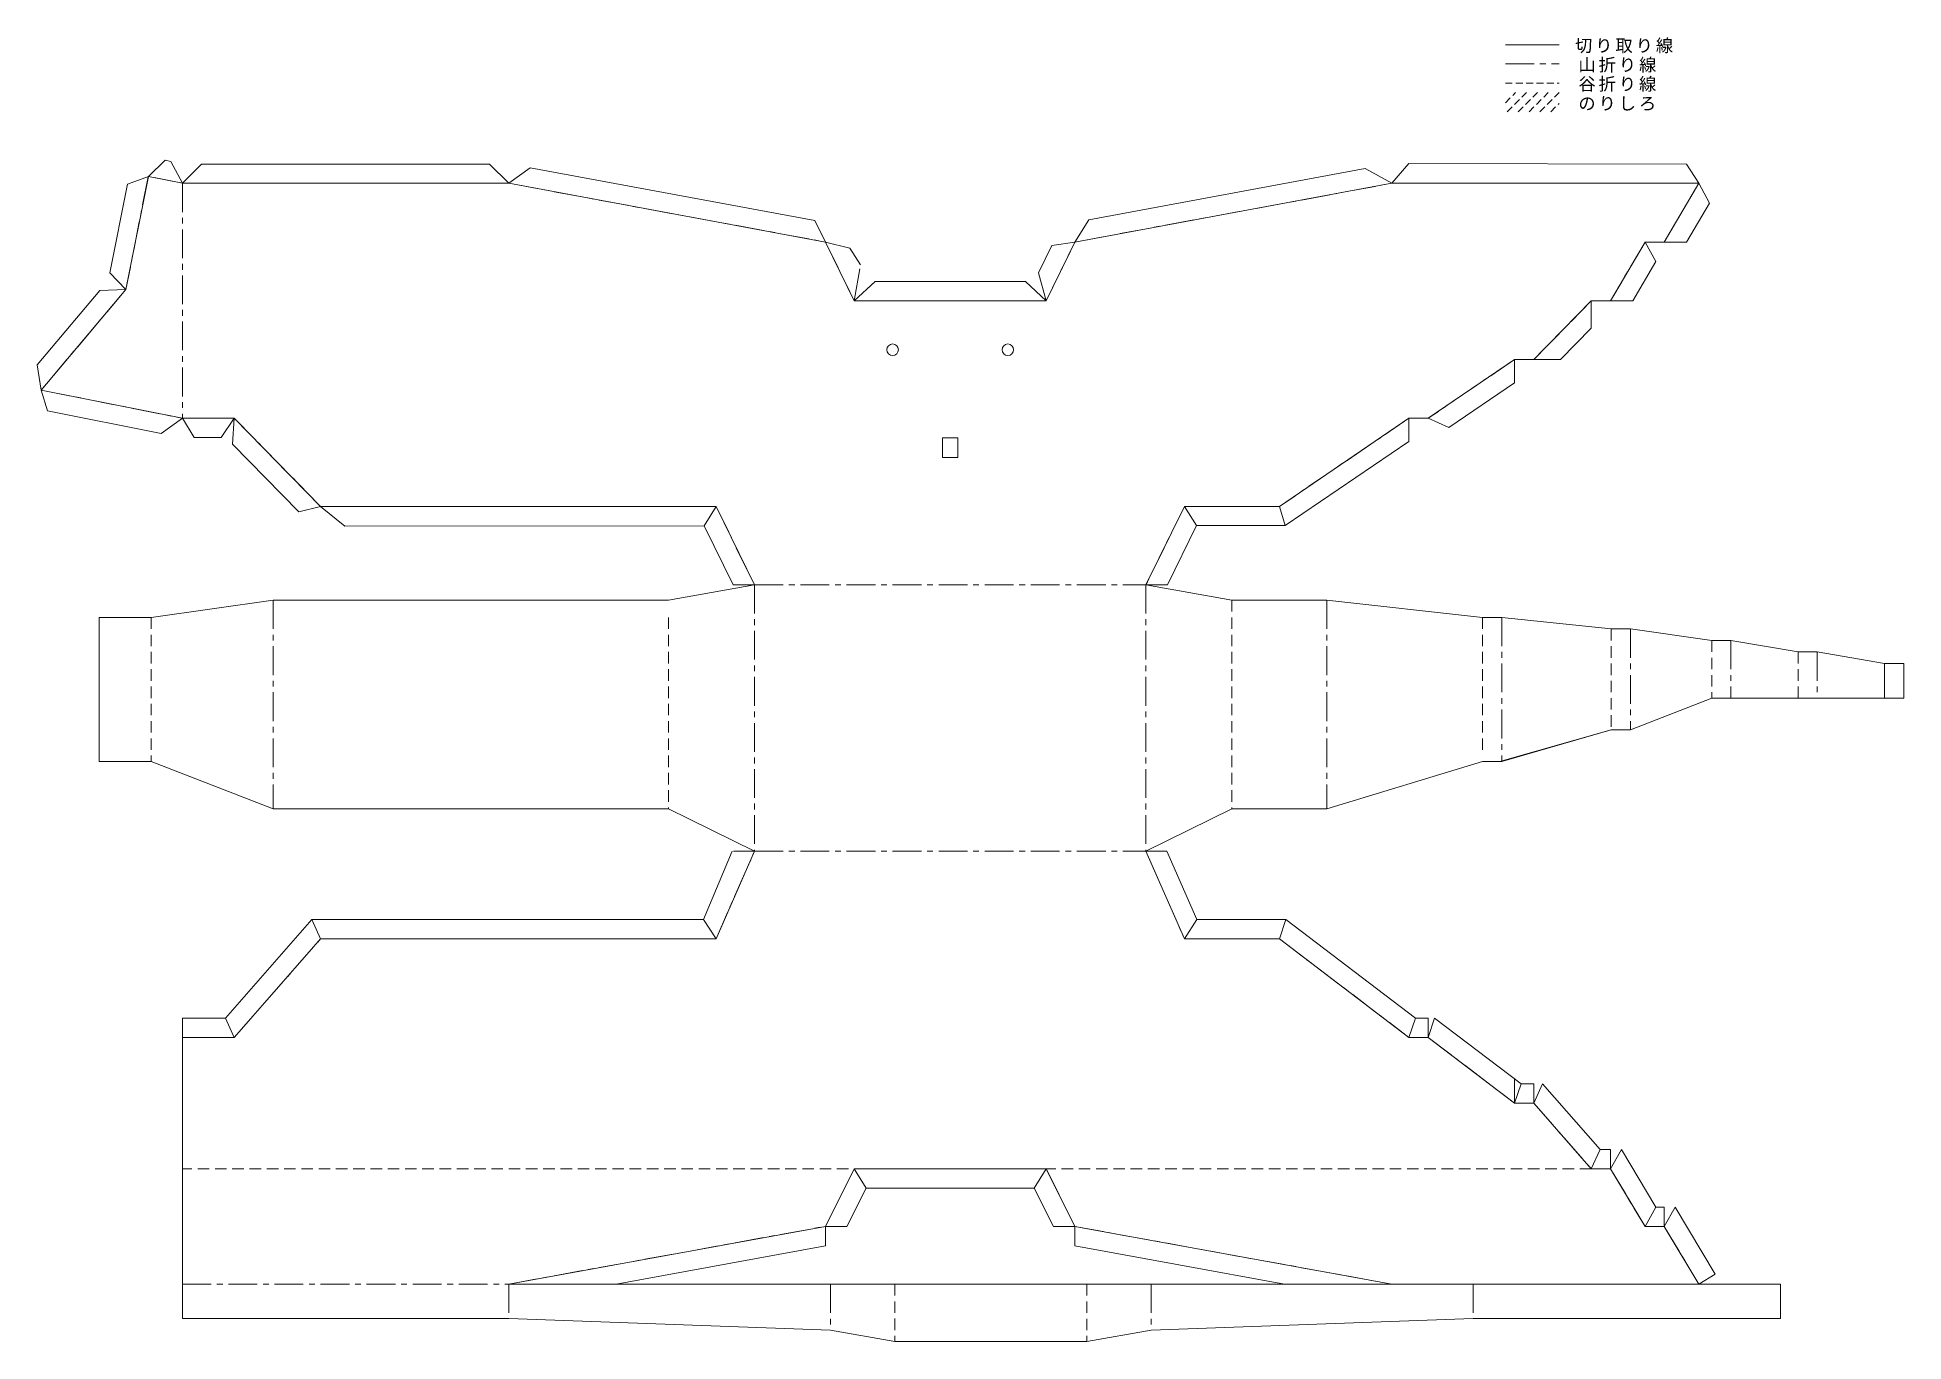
# Model space of a CAD drawing. Units: millimetres at full size, sheet at 1:300. Extents: x -1911260 to 408766, y -45196 to 976532.
# Drawn here: x -540951 to -443722, y 907787 to 975717 of the extents above; entities that cross this region are included whole.
import ezdxf

# ---------------------------------------------------------------- set-up
doc = ezdxf.new("R2010")
doc.units = ezdxf.units.MM
doc.header["$LTSCALE"] = 300
for name, pattern in [('CHAIN1', [8, 5, -1, 1, -1]), ('DASHED1', [1.8, 1.2, -0.6]), ('DASHED2', [3, 2, -1])]:
    doc.linetypes.add(name, pattern=pattern)
doc.layers.add('0-0', color=4, linetype='Continuous', lineweight=5)
doc.styles.add('ＭＳ ゴシック', font='')
doc.styles.get('ＭＳ ゴシック').set_extended_font_data('MS Gothic')

msp = doc.modelspace()

# ---------------------------------------------------------------- texts
at = {"layer": '0-0', "color": 7, "char_height": 659.8, "attachment_point": 7, "style": 'ＭＳ ゴシック'}
for s, insert in [('\\T1.17;切り取り線', (-460843.6, 974884.7)), ('\\T1.17;山折り線', (-460668.6, 973884.7)), ('\\T1.17;谷折り線', (-460668.6, 972884.7)), ('\\T1.17;のりしろ', (-460668.6, 971884.7))]:
    msp.add_mtext(s, dxfattribs=dict(at, insert=insert))

# ---------------------------------------------------------------- linework, layer by layer
at = {"layer": '0-0'}
for p, q in [((-464470.1, 975334.7), (-461670.1, 975334.7)), ((-533393.6, 968116.9), (-532393.6, 969116.9)), ((-517403.6, 969116.9), (-532393.6, 969116.9)), ((-517386.5, 969109.8), (-517403.6, 969116.9)), ((-498098.4, 963666.5), (-498393.6, 961996.9)), ((-504685.4, 933331.9), (-503593.6, 933331.9)), ((-533393.6, 924633.4), (-533393.6, 923633.4)), ((-531146.9, 924633.4), (-530693.6, 923633.4)), ((-468156.5, 924633.4), (-468493.6, 923633.4)), ((-468156.5, 924633.4), (-463656.5, 921210.4)), ((-533393.6, 923633.4), (-533393.6, 910787.4)), ((-458427.4, 917787.4), (-458993.6, 916787.4)), ((-498393.6, 916787.4), (-497775.6, 915787.4)), ((-497775.6, 915787.4), (-498775.6, 913787.4)), ((-489011.6, 915787.4), (-488011.6, 913787.4)), ((-499893.6, 913787.4), (-498775.6, 913787.4)), ((-499893.6, 913787.4), (-499893.6, 912771)), ((-486893.6, 913787.4), (-488011.6, 913787.4)), ((-510803.4, 910787.4), (-499893.6, 912771)), ((-481483.8, 911787.4), (-475983.8, 910787.4)), ((-516393.6, 910787.4), (-470393.6, 910787.4)), ((-470393.6, 910787.4), (-450145.6, 910787.4))]:
    msp.add_line(p, q, dxfattribs=at)
at = {"layer": '0-0', "color": 2, "linetype": 'CHAIN1'}
for p, q in [((-464470.1, 974334.7), (-461670.1, 974334.7)), ((-533393.6, 968116.9), (-535158.7, 968469.6)), ((-533393.6, 968116.9), (-533393.6, 955879.7)), ((-533393.6, 968116.9), (-533211.5, 968116.9)), ((-533211.5, 968116.9), (-516393.6, 968116.9)), ((-516393.6, 968116.9), (-499893.6, 965056.9)), ((-457193.6, 965056.9), (-458993.6, 961996.9)), ((-459993.6, 961996.9), (-462993.6, 958936.9)), ((-463993.6, 958936.9), (-468493.6, 955876.9)), ((-533391.5, 955879.2), (-530693.6, 955876.9)), ((-469493.6, 955876.9), (-476243.6, 951286.9)), ((-481193.6, 951286.9), (-483193.6, 947206.9)), ((-481193.6, 951286.9), (-476243.6, 951286.9)), ((-503593.6, 947206.9), (-483193.6, 947206.9)), ((-503593.6, 947206.9), (-503593.6, 933331.9)), ((-483193.6, 947206.9), (-483193.6, 933331.9)), ((-528665.6, 946406.9), (-528665.6, 935531.9)), ((-473771.6, 946406.9), (-473771.6, 935531.9)), ((-464659.6, 945506.9), (-464659.6, 938035.3)), ((-457959.6, 944906.9), (-457959.6, 939656.9)), ((-452717.6, 944306.9), (-452717.6, 941306.9)), ((-448219.6, 943706.9), (-448219.6, 941306.9)), ((-444721.6, 943106.9), (-444721.6, 941306.9)), ((-503593.6, 933331.9), (-483193.6, 933331.9)), ((-498406.7, 916761.1), (-499893.6, 913787.4)), ((-516393.6, 910787.4), (-499922.3, 913787.4)), ((-533393.6, 910787.4), (-516393.6, 910784.4)), ((-516393.6, 910784.4), (-516393.6, 908987.4)), ((-499623.6, 910784.4), (-499623.6, 908387.4)), ((-482915.6, 910784.4), (-482915.6, 908387.4)), ((-466145.6, 910787.4), (-466145.6, 908987.4))]:
    msp.add_line(p, q, dxfattribs=at)
at = {"layer": '0-0', "color": 7, "linetype": 'DASHED1'}
msp.add_line((-464470.1, 973334.7), (-461670.1, 973334.7), dxfattribs=at)
at = {"layer": '0-0', "color": 2, "linetype": 'DASHED1'}
for p, q in [((-464470.1, 972303.4), (-463936.1, 972837.4)), ((-464370.4, 971837.4), (-463370.4, 972837.4)), ((-463804.7, 971837.4), (-462804.7, 972837.4)), ((-463239, 971837.4), (-462239, 972837.4)), ((-462673.3, 971837.4), (-461673.3, 972837.4)), ((-462107.7, 971837.4), (-461670.1, 972275))]:
    msp.add_line(p, q, dxfattribs=at)
at = {"layer": '0-0', "color": 134}
for p, q in [((-535158.7, 968469.6), (-536334.4, 962585.9)), ((-535158.7, 968469.6), (-533393.6, 968116.9)), ((-470393.6, 968116.9), (-454393.6, 968116.9)), ((-540746.1, 957348.8), (-536334.4, 962585.9)), ((-540746.1, 957348.8), (-533393.6, 955876.9)), ((-488393.6, 916787.4), (-486893.6, 913787.4)), ((-499893.6, 913787.4), (-516393.6, 910787.4)), ((-516393.6, 910787.4), (-496269.6, 910784.4))]:
    msp.add_line(p, q, dxfattribs=at)
at = {"layer": '0-0', "color": 7, "linetype": 'DASHED2'}
for p, q in [((-478721.6, 946406.9), (-478721.6, 935531.9)), ((-535028.6, 945506.9), (-535028.6, 938006.9)), ((-508065.6, 945506.9), (-508065.6, 935531.9)), ((-465659.6, 945506.9), (-465659.6, 938316.5)), ((-458959.6, 944906.9), (-458959.6, 939656.9)), ((-453717.6, 944306.9), (-453717.6, 941306.9)), ((-449219.6, 943706.9), (-449219.6, 941306.9)), ((-459993.6, 916787.4), (-533393.6, 916787.4)), ((-496269.6, 910787.4), (-496269.6, 907787.4)), ((-486269.6, 910784.4), (-486269.6, 907787.4))]:
    msp.add_line(p, q, dxfattribs=at)
at = {"layer": '0-0'}
for points in [[(-533393.6, 968116.9), (-533994.7, 969256.8), (-534295.8, 969316.9), (-535158.7, 968469.6), (-536257.2, 968075.5), (-537180.6, 963454.4), (-536334.4, 962585.9), (-537693.4, 962524.8), (-540950.7, 958658.1), (-540746.1, 957348.8), (-540415.3, 956262.8), (-534495.2, 955077.6), (-533391.5, 955879.2), (-532787.5, 954876.9), (-531369, 954876.9), (-530693.6, 955876.9), (-530776.2, 954532.7), (-527321.7, 951009.2), (-526193.6, 951286.9), (-524932.6, 950258.3), (-506212.7, 950277.9), (-505593.6, 951286.9)], [(-517403.6, 969116.9), (-517386.5, 969109.8), (-516393.6, 968116.9)], [(-516393.6, 968116.9), (-515281.2, 968927.7), (-500447.5, 966176.7)], [(-470393.6, 968116.9), (-471774.1, 968877.9), (-486165.8, 966208.9), (-486893.6, 965056.9), (-488095.7, 964876.5), (-488790.9, 963458.3), (-488393.6, 961996.9), (-489467.5, 962996.9), (-497295.5, 962996.9), (-498393.6, 961996.9)], [(-470393.6, 968116.9), (-469493.6, 969144), (-455044, 969116.9), (-454393.6, 968116.9), (-453839.3, 967086.9), (-455033.4, 965056.9), (-457193.6, 965056.9), (-456633.4, 964036.9), (-457833.4, 961996.9), (-459993.6, 961996.9), (-459993.6, 960568.5), (-461593.2, 958936.9), (-463993.6, 958936.9), (-463993.6, 957727.6)], [(-498062.2, 963871.2), (-498620.3, 964731.2), (-499893.6, 965056.9), (-500447.5, 966176.7)], [(-463993.6, 957727.6), (-467423, 955395.6), (-468493.6, 955876.9), (-469493.6, 955876.9), (-469493.6, 954667.6), (-475935.8, 950286.9), (-476243.6, 951286.9)], [(-481193.6, 951286.9), (-480570.1, 950286.9), (-475935.8, 950286.9)], [(-506212.7, 950277.9), (-504707.3, 947206.9), (-503593.6, 947206.9)], [(-480570.1, 950286.9), (-482079.9, 947206.9), (-483193.6, 947206.9)], [(-503593.6, 947206.9), (-508065.6, 946406.9), (-528665.6, 946406.9), (-535028.6, 945506.9), (-537728.6, 945506.9)], [(-483193.6, 947206.9), (-478721.6, 946406.9), (-473771.6, 946406.9), (-465659.6, 945506.9), (-464659.6, 945506.9), (-458959.6, 944906.9), (-457959.6, 944906.9), (-453717.6, 944306.9), (-452717.6, 944306.9), (-449219.6, 943706.9), (-448219.6, 943706.9), (-444721.6, 943106.9)], [(-537728.6, 945506.9), (-537728.6, 938006.9), (-535028.6, 938006.9), (-528665.6, 935531.9), (-508065.6, 935531.9), (-503593.6, 933331.9)], [(-483193.6, 933331.9), (-478721.6, 935531.9), (-473771.6, 935531.9), (-465659.6, 938006.9), (-464659.6, 938006.9), (-458959.6, 939656.9), (-457959.6, 939656.9), (-453717.6, 941306.9), (-444721.6, 941306.9), (-443721.6, 941306.9), (-443721.6, 943106.9), (-444721.6, 943106.9)], [(-504745.7, 933331.9), (-506247.2, 929767.9), (-505593.6, 928767.9)], [(-483193.6, 933331.9), (-482101.8, 933331.9), (-480540, 929767.9), (-481193.6, 928767.9)], [(-526646.9, 929767.9), (-531146.9, 924633.4), (-533393.6, 924633.4)], [(-506247.2, 929767.9), (-526646.9, 929767.9), (-526193.6, 928767.9)], [(-480540, 929767.9), (-475906.5, 929767.9), (-476243.6, 928767.9)], [(-475906.5, 929767.9), (-469156.5, 924633.4), (-469493.6, 923633.4)], [(-469156.5, 924633.4), (-468493.6, 924633.4), (-468493.6, 923633.4)], [(-463993.6, 921466.8), (-463993.6, 920210.4), (-463656.5, 921210.4), (-462993.6, 921210.4), (-462993.6, 920210.4), (-462540.3, 921210.4), (-459540.3, 917787.4), (-459993.6, 916787.4)], [(-459540.3, 917787.4), (-458993.6, 917787.4), (-458993.6, 916787.4)], [(-458427.4, 917787.4), (-456627.4, 914787.4), (-457193.6, 913787.4)], [(-497775.6, 915787.4), (-489011.6, 915787.4), (-488393.6, 916787.4)], [(-456627.4, 914787.4), (-456193.6, 914787.4), (-456193.6, 913787.4), (-455627.4, 914787.4), (-453536.1, 911301.9), (-454393.6, 910787.4)], [(-486893.6, 913787.4), (-486893.6, 912771), (-481483.8, 911787.4)], [(-533393.6, 910787.4), (-533393.6, 908987.4), (-516393.6, 908987.4), (-499623.6, 908387.4), (-496269.6, 907787.4), (-486269.6, 907787.4), (-482915.6, 908387.4), (-466145.6, 908987.4), (-450145.6, 908987.4), (-450145.6, 910787.4)]]:
    msp.add_lwpolyline(points, dxfattribs=at)
at = {"layer": '0-0', "color": 2, "linetype": 'CHAIN1'}
for points in [[(-535172.6, 968458.3), (-536334.4, 962585.9), (-540746.1, 957348.8), (-533396.6, 955877.5)], [(-499893.6, 965056.9), (-498393.6, 961996.9), (-488393.6, 961996.9), (-486893.6, 965056.9), (-470393.6, 968116.9), (-454393.6, 968116.9), (-456193.6, 965056.9)], [(-530693.6, 955876.9), (-526193.6, 951286.9), (-505593.6, 951286.9), (-503593.6, 947206.9)], [(-533393.6, 923633.4), (-530693.6, 923633.4), (-526193.6, 928767.9), (-505593.6, 928767.9), (-503593.6, 933331.9)], [(-483193.6, 933331.9), (-481193.6, 928767.9), (-476243.6, 928767.9), (-469493.6, 923633.4), (-468493.6, 923633.4), (-463993.6, 920210.4), (-462993.6, 920210.4), (-459993.6, 916787.4), (-458993.6, 916787.4), (-457193.6, 913787.4), (-456193.6, 913787.4), (-454393.6, 910787.4)], [(-498393.6, 916787.4), (-488393.6, 916787.4), (-486893.6, 913787.4), (-470393.6, 910787.4)]]:
    msp.add_lwpolyline(points, dxfattribs=at)
at = {"layer": '0-0', "color": 134}
for points in [[(-533393.6, 968116.9), (-533211.5, 968116.9), (-516393.6, 968116.9)], [(-516393.6, 968116.9), (-499893.6, 965056.9), (-498393.6, 961996.9), (-488393.6, 961996.9), (-486893.6, 965056.9), (-470393.6, 968116.9)], [(-454393.6, 968116.9), (-456193.6, 965056.9), (-457193.6, 965056.9), (-458993.6, 961996.9), (-459964.4, 961991.2)], [(-459993.6, 961996.9), (-462993.6, 958936.9), (-463993.6, 958936.9), (-468493.6, 955876.9), (-469493.6, 955876.9), (-476243.6, 951286.9), (-481193.6, 951286.9), (-483193.6, 947206.9)], [(-533393.6, 955879.7), (-530693.6, 955876.9), (-526193.6, 951286.9), (-505593.6, 951286.9), (-503593.6, 947206.9), (-508065.6, 946406.9), (-528665.6, 946406.9)], [(-483193.6, 947206.9), (-478721.6, 946406.9), (-473771.6, 946406.9), (-465659.6, 945506.9), (-464759.6, 945506.9)], [(-537728.6, 945506.9), (-535028.6, 945506.9), (-528665.6, 946406.9)], [(-537728.6, 945506.9), (-537728.6, 938006.9), (-535028.6, 938006.9), (-528665.6, 935531.9), (-508065.6, 935531.9), (-503593.6, 933331.9), (-505593.6, 928767.9), (-526193.6, 928767.9), (-530693.6, 923633.4), (-533393.6, 923633.4), (-533393.6, 908987.4), (-516393.6, 908987.4), (-499623.6, 908387.4), (-496269.6, 907787.4), (-486269.6, 907787.4), (-482915.6, 908387.4)], [(-464659.6, 945506.9), (-458959.6, 944906.9), (-457959.6, 944906.9), (-453717.6, 944306.9), (-452717.6, 944306.9)], [(-452717.6, 944306.9), (-449219.6, 943706.9), (-448219.6, 943706.9), (-444721.6, 943106.9), (-444721.6, 941306.9), (-452717.6, 941306.9)], [(-465659.6, 938006.9), (-464759.6, 938006.9), (-458959.6, 939656.9), (-457959.6, 939656.9), (-453717.6, 941306.9), (-452717.6, 941306.9)], [(-483193.6, 933331.9), (-478721.6, 935531.9), (-473771.6, 935531.9), (-465659.6, 938006.9)], [(-483193.6, 933331.9), (-481193.6, 928767.9), (-476243.6, 928767.9), (-469493.6, 923633.4), (-468493.6, 923633.4), (-463993.6, 920210.4), (-462993.6, 920210.4), (-459993.6, 916787.4), (-458993.6, 916787.4), (-457193.6, 913787.4), (-456193.6, 913787.4), (-454393.6, 910787.4)], [(-498393.6, 916787.4), (-498406.7, 916761.1), (-499893.6, 913787.4)], [(-498393.6, 916787.4), (-488402.3, 916787.4), (-488393.6, 916787.4)], [(-496269.6, 910787.4), (-470393.6, 910787.4), (-486893.6, 913787.4)], [(-482915.6, 908387.4), (-466145.6, 908987.4), (-464245.6, 908987.4), (-450145.6, 908987.4), (-450145.6, 910787.4), (-470393.6, 910787.4)]]:
    msp.add_lwpolyline(points, dxfattribs=at)
msp.add_lwpolyline([(-493793.6, 954856.9), (-492993.6, 954856.9), (-492993.6, 953836.9), (-493793.6, 953836.9)], close=True, dxfattribs=at)
at = {"layer": '0-0'}
msp.add_lwpolyline([(-493793.6, 954856.9), (-493793.6, 953836.9), (-492993.6, 953836.9), (-492993.6, 954856.9)], close=True, dxfattribs=at)
at = {"layer": '0-0', "color": 134}
for centre in [(-496393.6, 959446.9), (-490393.6, 959446.9)]:
    msp.add_circle(centre, 300, dxfattribs=at)
at = {"layer": '0-0'}
for centre in [(-496393.6, 959446.9), (-490393.6, 959446.9)]:
    msp.add_circle(centre, 300, dxfattribs=at)

msp.set_redraw_order([(e.dxf.handle, doc.entitydb.next_handle()) for e in msp.query("TEXT MTEXT ATTDEF DIMENSION ARC_DIMENSION")])  # texts and dimensions are drawn at this point

doc.saveas('drawing.dxf')
